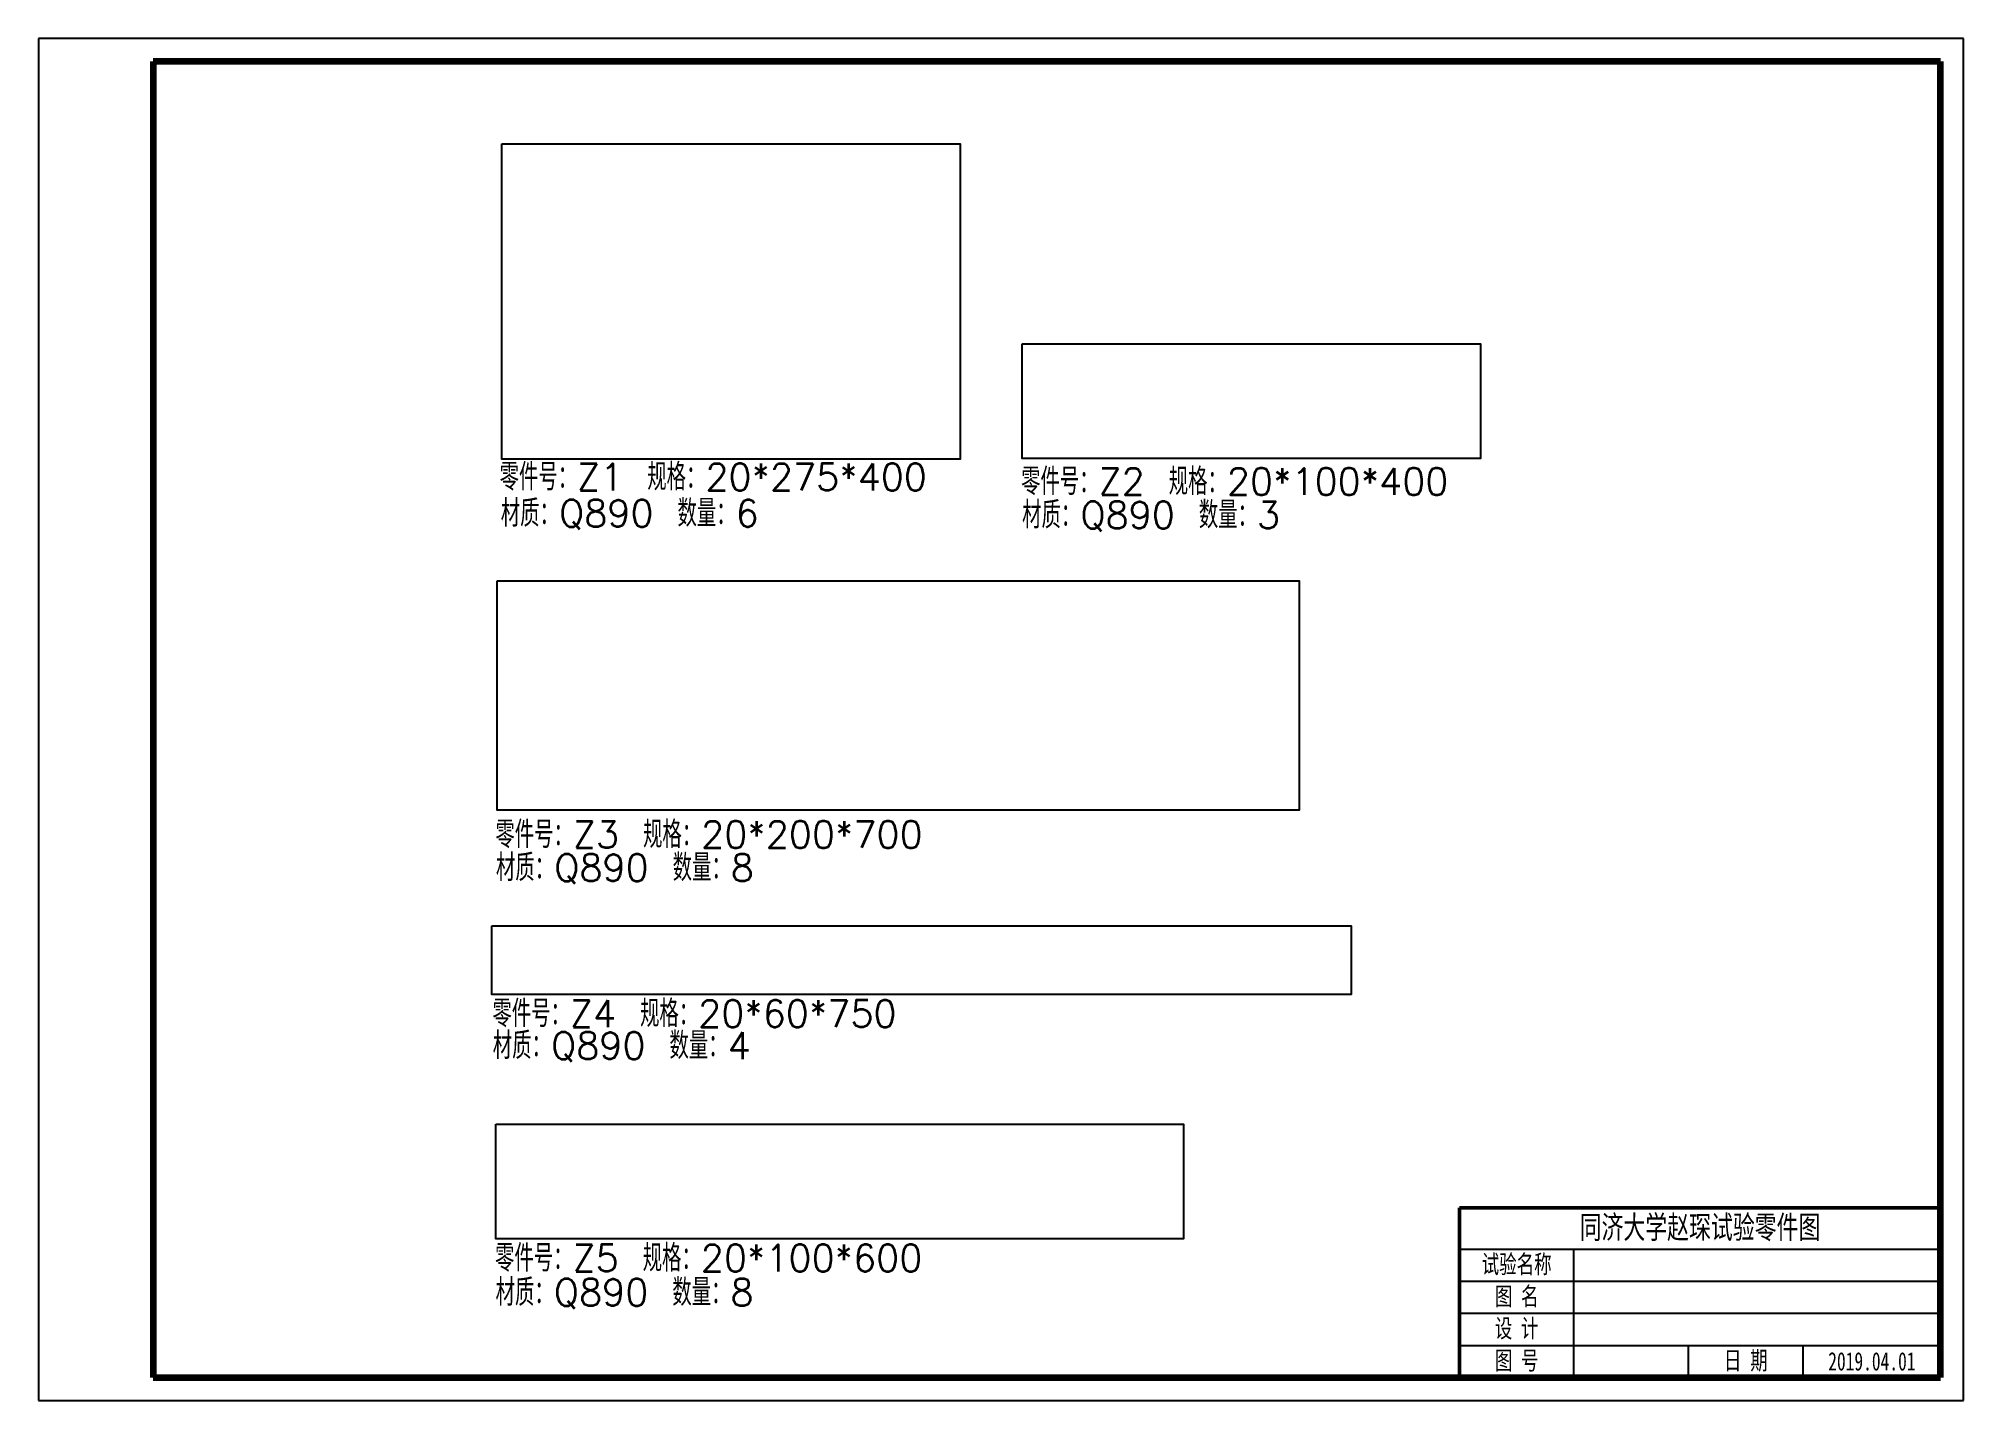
# Model space of a CAD drawing. Header units: millimetres. Extents: x 432021 to 740255325, y -4502358683 to 220992.
# Drawn here: x 432021 to 433701, y 219804 to 220992 of the extents above; entities that cross this region are included whole.
import ezdxf

# ---------------------------------------------------------------- set-up
doc = ezdxf.new("R2010")
doc.units = ezdxf.units.MM
doc.layers.add('CONTOUR_OUTER', color=1, linetype='Continuous')
doc.layers.add('图框线', color=111, linetype='Continuous')
doc.styles.add('Arial', font='arial.ttf')
doc.styles.add('长仿宋5', font='', dxfattribs={"width": 0.7, "height": 100})
doc.styles.add('长仿宋5mm', font='simfang.ttf', dxfattribs={"width": 0.7, "height": 65})
doc.styles.get('长仿宋5').set_extended_font_data('FangSong_GB2312')

msp = doc.modelspace()

# ---------------------------------------------------------------- texts
at = {"layer": 'CONTOUR_OUTER', "color": 1, "char_height": 23.49, "width": 8600.581, "attachment_point": 1, "style": 'Arial'}
for s, insert in [('{\\Ftxt,gbcbig|c134;零件号：Z1 规格：20*275*400}', (432423.8, 220621)), ('{\\Ftxt,gbcbig|c134;零件号：Z2 规格：20*100*400}', (432878.9, 220617)), ('{\\Ftxt,gbcbig|c134;材质：Q890 数量：6}', (432424.8, 220589.3)), ('{\\Ftxt,gbcbig|c134;材质：Q890 数量：3}', (432879.8, 220587.8)), ('{\\Ftxt,gbcbig|c134;零件号：Z3 规格：20*200*700}', (432420.1, 220309.1)), ('{\\Ftxt,gbcbig|c134;材质：Q890 数量：8}', (432420.6, 220280.2)), ('{\\Ftxt,gbcbig|c134;零件号：Z4 规格：20*60*750}', (432417.5, 220152.9)), ('{\\Ftxt,gbcbig|c134;材质：Q890 数量：4}', (432417.8, 220125)), ('{\\Ftxt,gbcbig|c134;零件号：Z5 规格：20*100*600}', (432419.8, 219939.6)), ('{\\Ftxt,gbcbig|c134;材质：Q890 数量：8}', (432420.3, 219909.7))]:
    msp.add_mtext(s, dxfattribs=dict(at, insert=insert))

# ---------------------------------------------------------------- blocks, each defined once
blk = doc.blocks.new('A$C65252338')
at = {"color": 0, "lineweight": 50}
blk.add_line((1240, 168), (1660, 168), dxfattribs=at)
at = {"layer": '图框线', "color": 0}
for p, q in [((1680, 1188), (0, 1188)), ((0, 1188), (0, 0)), ((1680, 0), (1680, 1188)), ((0, 0), (1680, 0))]:
    blk.add_line(p, q, dxfattribs=at)
at = {"layer": '图框线', "color": 0, "lineweight": 100}
for p, q in [((1660, 1168), (100, 1168)), ((100, 1168), (100, 20)), ((1660, 20), (1660, 1168)), ((100, 20), (1660, 20))]:
    blk.add_line(p, q, dxfattribs=at)
at = {"layer": '图框线', "color": 0, "lineweight": 50, "ltscale": 5}
blk.add_line((1240, 168), (1240, 20), dxfattribs=at)
at = {"layer": '图框线', "color": 0, "ltscale": 5}
for p, q in [((1240, 132), (1660, 132)), ((1340, 20), (1340, 132)), ((1240, 104), (1660, 104)), ((1240, 76), (1660, 76)), ((1240, 48), (1660, 48)), ((1440, 20), (1440, 48)), ((1540, 20), (1540, 48))]:
    blk.add_line(p, q, dxfattribs=at)
at = {"color": 0, "attachment_point": 5}
for s, insert, char_height, width, style in [('{\\fSimSun|b0|i0|c134|p2;同济大学赵琛试验零件图}', (1450, 150), 20, 420, '长仿宋5'), ('试验名称', (1290, 118), 16, 100, '长仿宋5mm'), ('图 名', (1290, 90), 16, 100, '长仿宋5mm'), ('设 计', (1290, 62), 16, 100, '长仿宋5mm'), ('图 号', (1290, 34), 16, 100, '长仿宋5mm'), ('{\\fSimSun|b0|i0|c134|p2;日 期}', (1490, 34), 16, 100, '长仿宋5mm'), ('{\\fSimSun|b0|i0|c134|p2;2019.04.01}', (1600, 34), 16, 120, '长仿宋5mm')]:
    blk.add_mtext(s, dxfattribs=dict(at, insert=insert, char_height=char_height, width=width, style=style))

# ---------------------------------------------------------------- linework, layer by layer
at = {"layer": 'CONTOUR_OUTER', "color": 3}
for points in [[(432425.8, 220899.7), (432825.8, 220899.7), (432825.8, 220624.7), (432425.8, 220624.7)], [(432879.7, 220725.4), (433279.7, 220725.4), (433279.7, 220625.4), (432879.7, 220625.4)], [(432421.7, 220518.5), (433121.7, 220518.5), (433121.7, 220318.5), (432421.7, 220318.5)], [(432417.1, 220217.7), (433167.1, 220217.7), (433167.1, 220157.7), (432417.1, 220157.7)], [(432420.5, 220044.8), (433020.5, 220044.8), (433020.5, 219944.8), (432420.5, 219944.8)]]:
    msp.add_lwpolyline(points, close=True, dxfattribs=at)

# ---------------------------------------------------------------- block references
at = {"layer": 'CONTOUR_OUTER', "color": 0}
msp.add_blockref('A$C65252338', (432021.4, 219803.7), dxfattribs=at)

msp.set_redraw_order([(e.dxf.handle, doc.entitydb.next_handle()) for e in msp.query("TEXT MTEXT ATTDEF DIMENSION ARC_DIMENSION")])  # texts and dimensions are drawn at this point

doc.saveas('drawing.dxf')
